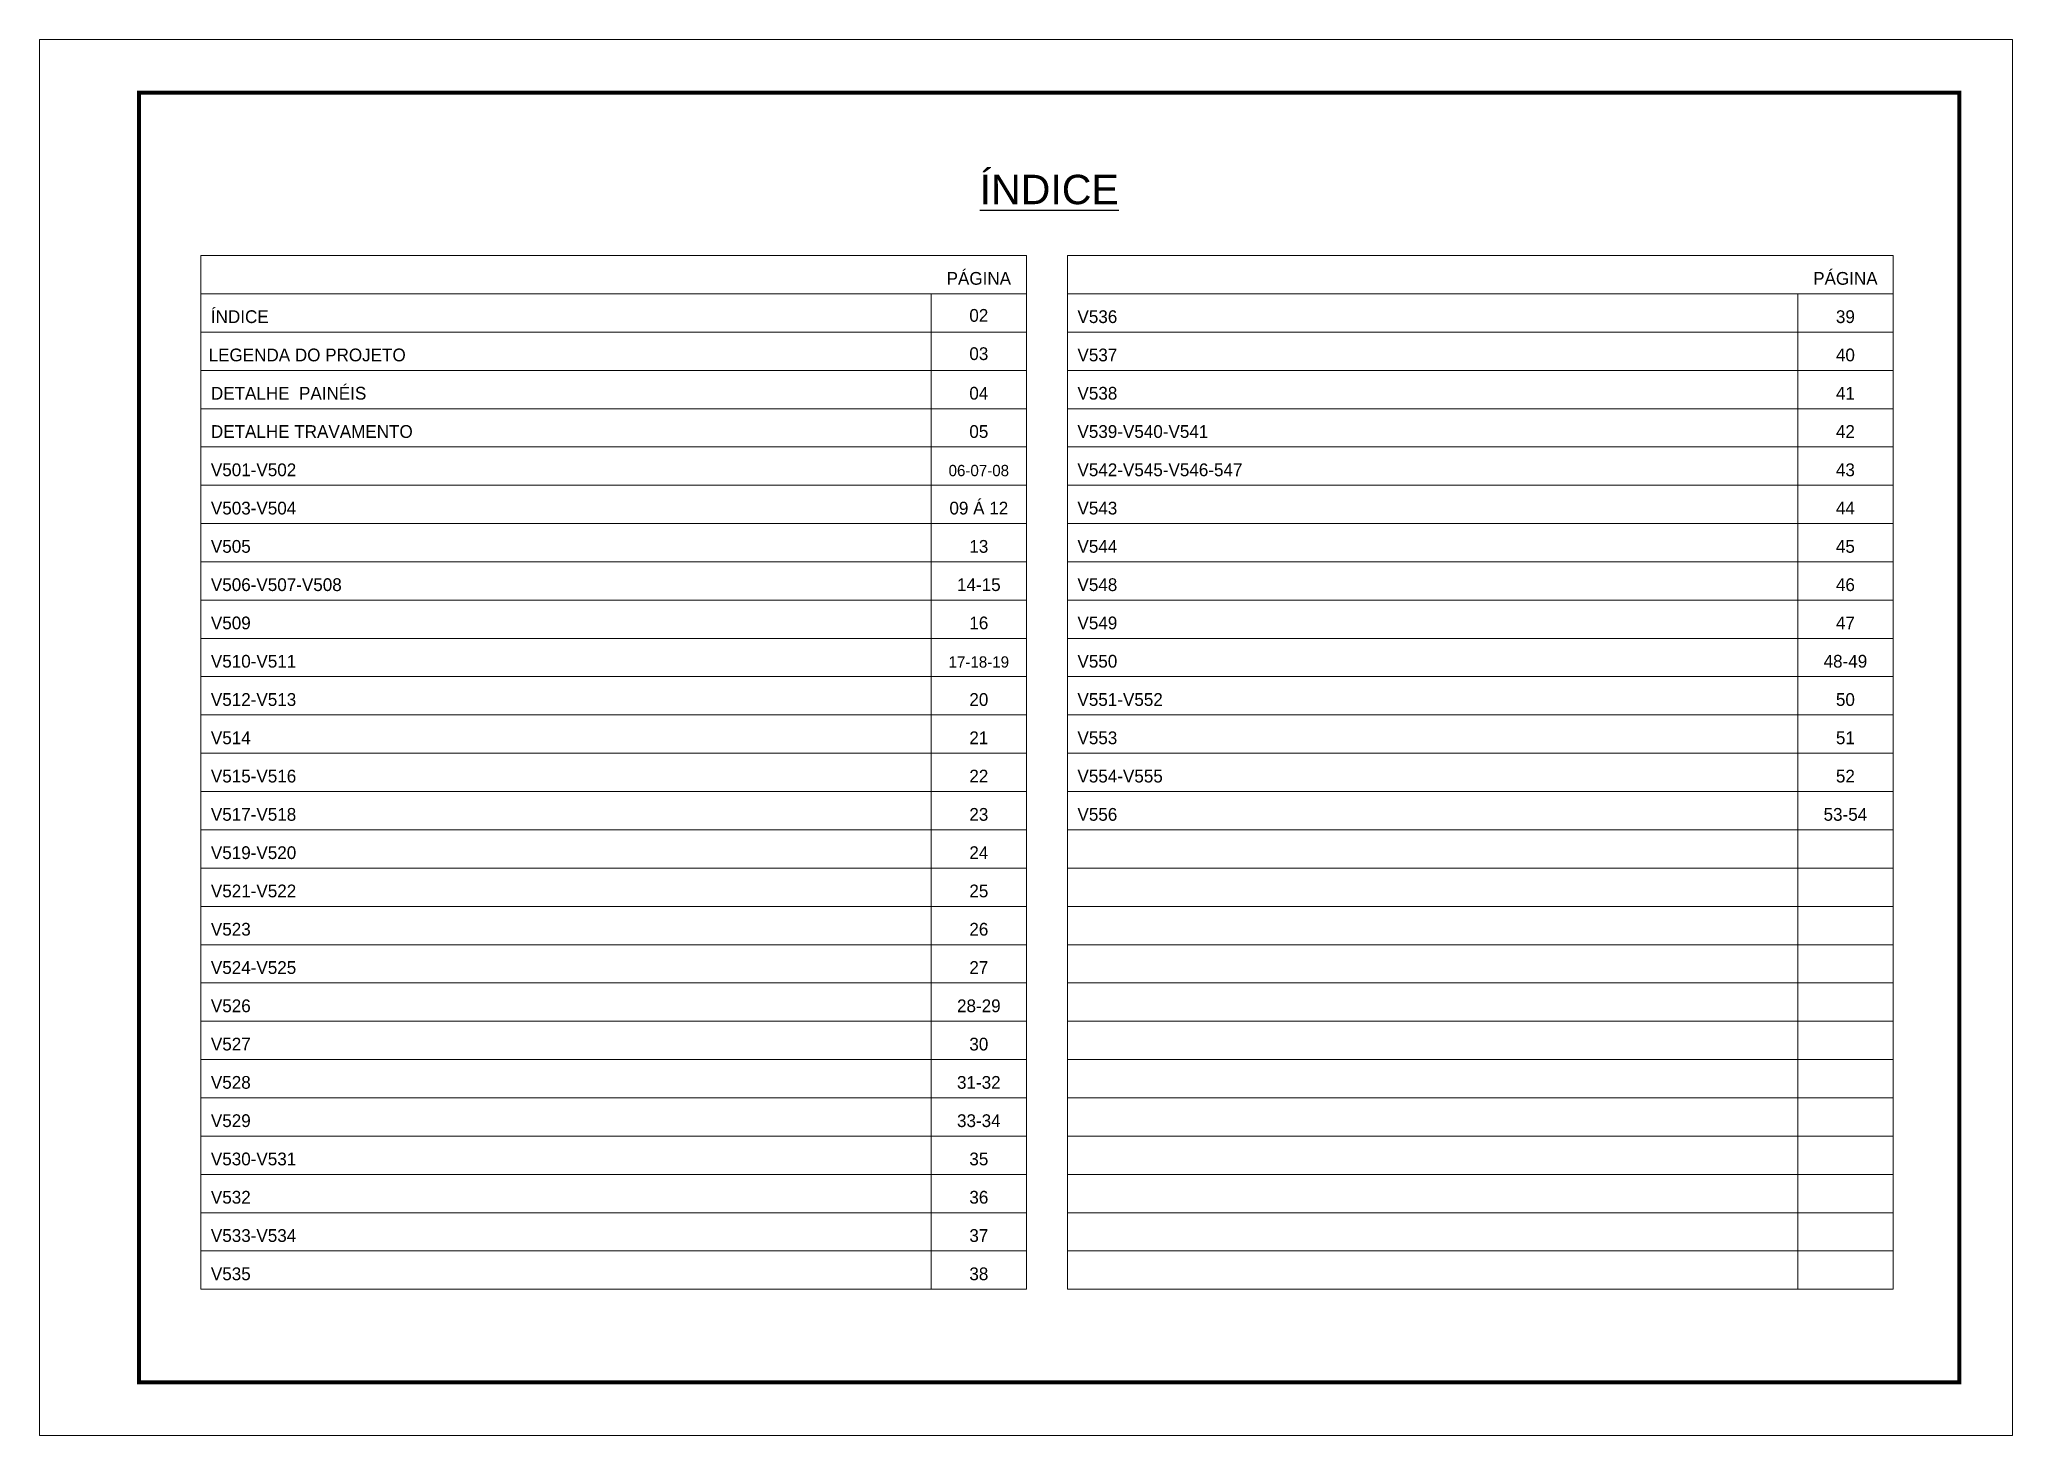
# Model space of a CAD drawing. Extents: x -21493 to -15213, y -12134 to 11887.
# Drawn here: x -19895 to -18410, y 10837 to 11887 of the extents above; entities that cross this region are included whole.
import ezdxf
from ezdxf.enums import TextEntityAlignment as Align

# ---------------------------------------------------------------- set-up
doc = ezdxf.new("R2010")
doc.units = 0
doc.layers.add('CARIMBO', color=255, linetype='Continuous', lineweight=9)
doc.layers.add('Folhas', color=255, linetype='Continuous', lineweight=9)
doc.styles.add('ARIAL', font='arial.ttf')
doc.styles.add('Tecnologia', font='')
doc.styles.get('Tecnologia').set_extended_font_data('Forgotten Futurist')

msp = doc.modelspace()

# ---------------------------------------------------------------- texts
at = {"color": 0, "linetype": 'Continuous', "ltscale": 5, "style": 'ARIAL'}
msp.add_text('%%UÍNDICE', height=22.118, dxfattribs=at).set_placement((-19134.91, 11763.36), align=Align.CENTER)
at = {"layer": 'CARIMBO', "style": 'Tecnologia'}
for s, height, p in [('PÁGINA', 9.599, (-19187.91, 11702.75)), ('PÁGINA', 9.599, (-18535.7, 11702.75)), ('02', 9.599, (-19187.91, 11674.92)), ('39', 9.599, (-18535.7, 11673.96)), ('03', 9.599, (-19187.91, 11646.13)), ('40', 9.599, (-18535.7, 11645.16)), ('04', 9.599, (-19187.91, 11616.37)), ('41', 9.599, (-18535.7, 11616.37)), ('05', 9.599, (-19187.91, 11587.57)), ('42', 9.599, (-18535.7, 11587.57)), ('43', 9.599, (-18535.7, 11558.77)), ('06-07-08', 8.5, (-19187.91, 11558.77)), ('09 Á 12', 9.599, (-19187.91, 11529.98)), ('44', 9.599, (-18535.7, 11529.98)), ('13', 9.599, (-19187.91, 11501.18)), ('45', 9.599, (-18535.7, 11501.18)), ('14-15', 9.599, (-19187.91, 11472.39)), ('46', 9.599, (-18535.7, 11472.39)), ('16', 9.599, (-19187.91, 11443.59)), ('47', 9.599, (-18535.7, 11443.59)), ('17-18-19', 8.5, (-19187.91, 11414.79)), ('48-49', 9.599, (-18535.7, 11414.79)), ('20', 9.599, (-19187.91, 11386)), ('50', 9.599, (-18535.7, 11386)), ('21', 9.599, (-19187.91, 11357.2)), ('51', 9.599, (-18535.7, 11357.2)), ('22', 9.599, (-19187.91, 11328.4)), ('52', 9.599, (-18535.7, 11328.4)), ('23', 9.599, (-19187.91, 11299.61)), ('53-54', 9.599, (-18535.7, 11299.61)), ('24', 9.599, (-19187.91, 11270.81)), ('25', 9.599, (-19187.91, 11242.02)), ('26', 9.599, (-19187.91, 11213.22)), ('27', 9.599, (-19187.91, 11184.42)), ('28-29', 9.599, (-19187.91, 11155.63)), ('30', 9.599, (-19187.91, 11126.83)), ('31-32', 9.599, (-19187.91, 11098.03)), ('33-34', 9.599, (-19187.91, 11069.24)), ('35', 9.599, (-19187.91, 11040.44)), ('36', 9.599, (-19187.91, 11011.65)), ('37', 9.599, (-19187.91, 10982.85)), ('38', 9.599, (-19187.91, 10954.05))]:
    msp.add_text(s, height=height, dxfattribs=at).set_placement(p, align=Align.CENTER)
for s, height, p in [('ÍNDICE', 9.599, (-19765.88, 11673.96)), ('V536', 9.599, (-19113.68, 11673.96)), ('LEGENDA DO PROJETO', 9.5987, (-19767.59, 11645.16)), ('V537', 9.599, (-19113.68, 11645.16)), ('DETALHE  PAINÉIS', 9.5987, (-19765.88, 11616.37)), ('V538', 9.599, (-19113.68, 11616.37)), ('DETALHE TRAVAMENTO', 9.5987, (-19765.88, 11587.57)), ('V539-V540-V541', 9.5987, (-19113.68, 11587.57)), ('V501-V502', 9.599, (-19765.88, 11558.77)), ('V542-V545-V546-547', 9.5987, (-19113.68, 11558.77)), ('V503-V504', 9.599, (-19765.88, 11529.98)), ('V543', 9.599, (-19113.68, 11529.98)), ('V505', 9.599, (-19765.88, 11501.18)), ('V544', 9.599, (-19113.68, 11501.18)), ('V506-V507-V508', 9.5987, (-19765.88, 11472.39)), ('V548', 9.599, (-19113.68, 11472.39)), ('V509', 9.599, (-19765.88, 11443.59)), ('V549', 9.599, (-19113.68, 11443.59)), ('V510-V511', 9.599, (-19765.88, 11414.79)), ('V550', 9.599, (-19113.68, 11414.79)), ('V512-V513', 9.599, (-19765.88, 11386)), ('V551-V552', 9.599, (-19113.68, 11386)), ('V514', 9.599, (-19765.88, 11357.2)), ('V553', 9.599, (-19113.68, 11357.2)), ('V515-V516', 9.599, (-19765.88, 11328.4)), ('V554-V555', 9.599, (-19113.68, 11328.4)), ('V517-V518', 9.599, (-19765.88, 11299.61)), ('V556', 9.599, (-19113.68, 11299.61)), ('V519-V520', 9.599, (-19765.88, 11270.81)), ('V521-V522', 9.599, (-19765.88, 11242.02)), ('V523', 9.599, (-19765.88, 11213.22)), ('V524-V525', 9.599, (-19765.88, 11184.42)), ('V526', 9.599, (-19765.88, 11155.63)), ('V527', 9.599, (-19765.88, 11126.83)), ('V528', 9.599, (-19765.88, 11098.03)), ('V529', 9.599, (-19765.88, 11069.24)), ('V530-V531', 9.599, (-19765.88, 11040.44)), ('V532', 9.599, (-19765.88, 11011.65)), ('V533-V534', 9.599, (-19765.88, 10982.85)), ('V535', 9.599, (-19765.88, 10954.05))]:
    msp.add_text(s, height=height, dxfattribs=at).set_placement(p)

# ---------------------------------------------------------------- linework, layer by layer
at = {"layer": 'CARIMBO'}
for p, q in [((-19773.38, 11724.74), (-19152, 11724.74)), ((-19773.38, 11724.74), (-19152, 11724.74)), ((-19773.38, 11724.74), (-19773.38, 10947.25)), ((-19152, 11724.74), (-19152, 10947.25)), ((-19121.17, 11724.74), (-18499.79, 11724.74)), ((-19121.17, 11724.74), (-18499.79, 11724.74)), ((-19121.17, 11724.74), (-19121.17, 10947.25)), ((-18499.79, 11724.74), (-18499.79, 10947.25)), ((-19773.38, 11695.95), (-19152, 11695.95)), ((-19773.38, 11695.95), (-19152, 11695.95)), ((-19773.38, 11695.95), (-19152, 11695.95)), ((-19223.82, 11695.95), (-19223.82, 10947.25)), ((-19121.17, 11695.95), (-18499.79, 11695.95)), ((-19121.17, 11695.95), (-18499.79, 11695.95)), ((-19121.17, 11695.95), (-18499.79, 11695.95)), ((-18571.61, 11695.95), (-18571.61, 10947.25)), ((-19773.38, 11667.15), (-19152, 11667.15)), ((-19121.17, 11667.15), (-18499.79, 11667.15)), ((-19773.38, 11638.36), (-19152, 11638.36)), ((-19121.17, 11638.36), (-18499.79, 11638.36)), ((-19773.38, 11609.56), (-19152, 11609.56)), ((-19773.38, 11609.56), (-19152, 11609.56)), ((-19121.17, 11609.56), (-18499.79, 11609.56)), ((-19121.17, 11609.56), (-18499.79, 11609.56)), ((-19773.38, 11580.76), (-19152, 11580.76)), ((-19773.38, 11580.76), (-19152, 11580.76)), ((-19773.38, 11580.76), (-19152, 11580.76)), ((-19121.17, 11580.76), (-18499.79, 11580.76)), ((-19121.17, 11580.76), (-18499.79, 11580.76)), ((-19121.17, 11580.76), (-18499.79, 11580.76)), ((-19773.38, 11551.97), (-19152, 11551.97)), ((-19121.17, 11551.97), (-18499.79, 11551.97)), ((-19773.38, 11523.17), (-19152, 11523.17)), ((-19121.17, 11523.17), (-18499.79, 11523.17)), ((-19773.38, 11494.37), (-19152, 11494.37)), ((-19121.17, 11494.37), (-18499.79, 11494.37)), ((-19773.38, 11465.58), (-19152, 11465.58)), ((-19121.17, 11465.58), (-18499.79, 11465.58)), ((-19773.38, 11436.78), (-19152, 11436.78)), ((-19121.17, 11436.78), (-18499.79, 11436.78)), ((-19773.38, 11407.99), (-19152, 11407.99)), ((-19121.17, 11407.99), (-18499.79, 11407.99)), ((-19773.38, 11379.19), (-19152, 11379.19)), ((-19121.17, 11379.19), (-18499.79, 11379.19)), ((-19773.38, 11350.39), (-19152, 11350.39)), ((-19121.17, 11350.39), (-18499.79, 11350.39)), ((-19773.38, 11321.6), (-19152, 11321.6)), ((-19121.17, 11321.6), (-18499.79, 11321.6)), ((-19773.38, 11292.8), (-19152, 11292.8)), ((-19121.17, 11292.8), (-18499.79, 11292.8)), ((-19773.38, 11264), (-19152, 11264)), ((-19121.17, 11264), (-18499.79, 11264)), ((-19773.38, 11235.21), (-19152, 11235.21)), ((-19121.17, 11235.21), (-18499.79, 11235.21)), ((-19773.38, 11206.41), (-19152, 11206.41)), ((-19121.17, 11206.41), (-18499.79, 11206.41)), ((-19773.38, 11177.62), (-19152, 11177.62)), ((-19121.17, 11177.62), (-18499.79, 11177.62)), ((-19773.38, 11148.82), (-19152, 11148.82)), ((-19121.17, 11148.82), (-18499.79, 11148.82)), ((-19773.38, 11120.02), (-19152, 11120.02)), ((-19121.17, 11120.02), (-18499.79, 11120.02)), ((-19773.38, 11091.23), (-19152, 11091.23)), ((-19121.17, 11091.23), (-18499.79, 11091.23)), ((-19773.38, 11062.43), (-19152, 11062.43)), ((-19773.38, 11062.43), (-19152, 11062.43)), ((-19121.17, 11062.43), (-18499.79, 11062.43)), ((-19121.17, 11062.43), (-18499.79, 11062.43)), ((-19773.38, 11033.63), (-19152, 11033.63)), ((-19121.17, 11033.63), (-18499.79, 11033.63)), ((-19773.38, 11004.84), (-19152, 11004.84)), ((-19121.17, 11004.84), (-18499.79, 11004.84)), ((-19773.38, 10976.04), (-19152, 10976.04)), ((-19121.17, 10976.04), (-18499.79, 10976.04)), ((-19773.38, 10947.25), (-19152, 10947.25)), ((-19121.17, 10947.25), (-18499.79, 10947.25))]:
    msp.add_line(p, q, dxfattribs=at)
at = {"layer": 'Folhas'}
msp.add_lwpolyline([(-19894.91, 10837.23), (-18409.91, 10837.23), (-18409.91, 11887.23), (-19894.91, 11887.23)], close=True, dxfattribs=at)
at = {"layer": 'Folhas', "color": 30, "const_width": 3}
msp.add_lwpolyline([(-19819.91, 10877.23), (-18449.91, 10877.23), (-18449.91, 11847.23), (-19819.91, 11847.23)], close=True, dxfattribs=at)

msp.set_redraw_order([(e.dxf.handle, doc.entitydb.next_handle()) for e in msp.query("TEXT MTEXT ATTDEF DIMENSION ARC_DIMENSION")])  # texts and dimensions are drawn at this point

doc.saveas('drawing.dxf')
